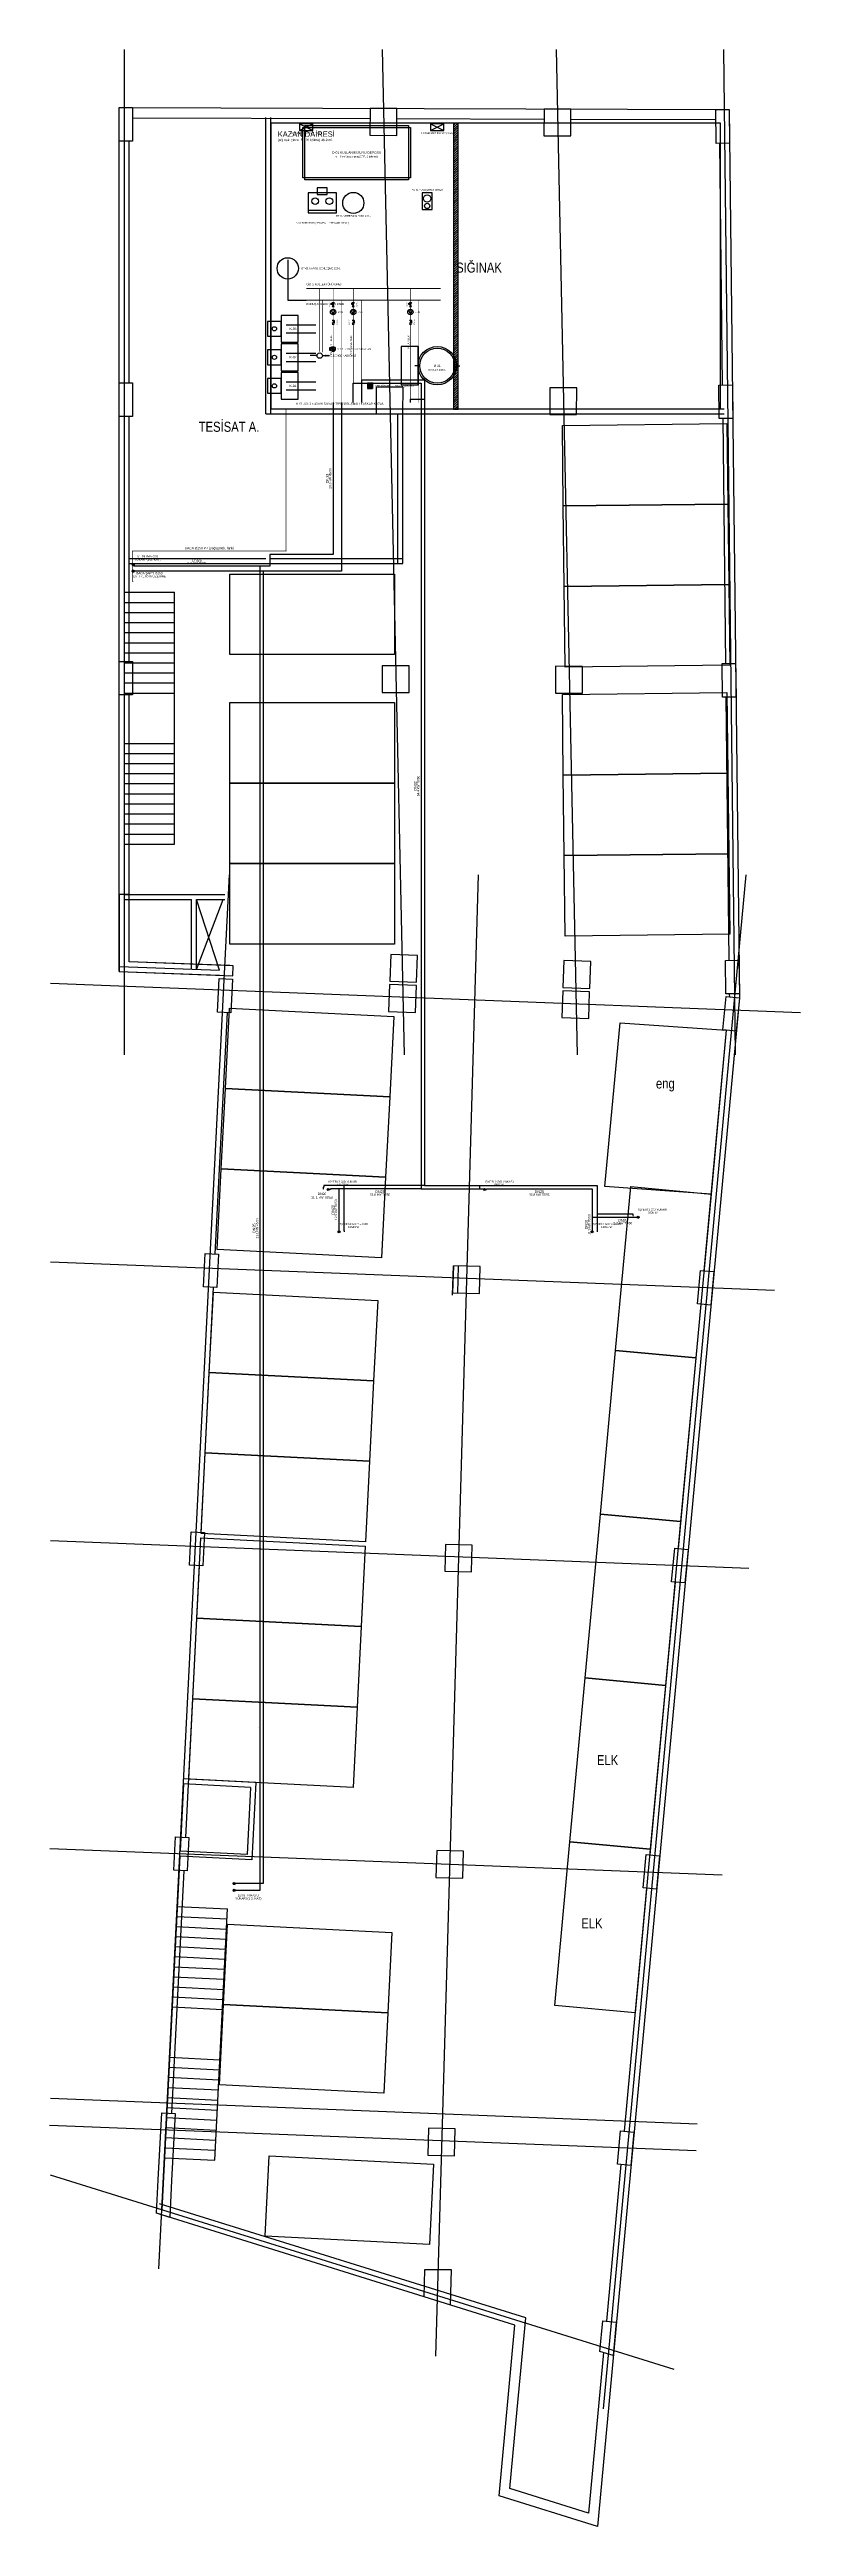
# Model space of a CAD drawing. Header units: centimetres. Extents: x 247996 to 314900, y -468471 to -440326.
# Drawn here: x 280542 to 282777, y -447705 to -440326 of the extents above; entities that cross this region are included whole.
import ezdxf
from ezdxf.enums import TextEntityAlignment as Align

# ---------------------------------------------------------------- set-up
doc = ezdxf.new("R2010")
doc.units = ezdxf.units.CM
doc.linetypes.add('ISITMA DONUS HATTI', pattern=[1.66, 1.57, -0.02, -0.07])
doc.linetypes.add('PIS', pattern=[2.625, 2.5, -0.09, -0.035])
for name, color, linetype in [('SCOTT-MIM-GUNCEL-BODRUM', 8, 'Continuous'), ('SCOTT-MTY-BACA', 8, 'Continuous'), ('SCOTT-MTY-CİHAZ', 135, 'Continuous'), ('SCOTT-MTY-MENFEZ', 7, 'Continuous'), ('SCOTT-MTY-PISSU-BORU', 6, 'PIS'), ('SCOTT-MTY-TES-SAFT', 8, 'Continuous'), ('SCOTT-MTY-VANA', 1, 'Continuous'), ('SCOTT-MTY-YANGIN-TARAMA', 8, 'Continuous')]:
    doc.layers.add(name, color=color, linetype=linetype)
for name, color, linetype, lineweight in [('SCOTT-MTY-ISITMA-CAP', 41, 'Continuous', 30), ('SCOTT-MTY-ISITMA-DONUS-BORU', 30, 'ISITMA DONUS HATTI', 30), ('SCOTT-MTY-ISITMA-GIDIS-BORU', 10, 'Continuous', 30), ('SCOTT-MTY-PISSU-CAP', 211, 'Continuous', 30)]:
    doc.layers.add(name, color=color, linetype=linetype, lineweight=lineweight)
doc.styles.add('CAP', font='wturkce.SHX', dxfattribs={"width": 0.65})
doc.styles.add('ROTAS', font='arial.ttf')

# ---------------------------------------------------------------- blocks, each defined once
blk = doc.blocks.new('T-YER-SUZGECI')
for p, q in [((-6, 4), (6, 4)), ((-6, 0), (6, 0)), ((-6, -4), (6, -4))]:
    blk.add_line(p, q)
blk.add_lwpolyline([(-8, -8), (8, -8), (8, 8), (-8, 8)], close=True)
blk = doc.blocks.new('T-MENFEZ')
for p, q in [((-20, -10), (20, 10)), ((-20, 10), (20, -10))]:
    blk.add_line(p, q)
blk.add_lwpolyline([(-20, -10), (20, -10), (20, 10), (-20, 10)], close=True)
blk = doc.blocks.new('T-POMPA')
blk.add_lwpolyline([(-5, -6), (7, 0), (-5, 6)], close=True)
blk.add_circle((0, 0), 8)
blk = doc.blocks.new('MTY-KURESEL VANA')
at = {"layer": 'SCOTT-MTY-VANA'}
for p, q in [((0, 0), (0, 8)), ((0, 8), (8, 8))]:
    blk.add_line(p, q, dxfattribs=at)
blk.add_lwpolyline([(-10, 5), (-10, -5), (10, 5), (10, -5), (-10, 5)], dxfattribs=at)
blk.add_attdef('CAP', (-1, -3), '', height=2.5, dxfattribs=at)
blk = doc.blocks.new('MTY-CEKVALF VANA')
at = {"layer": 'SCOTT-MTY-VANA'}
h = blk.add_hatch(color=256, dxfattribs=at)
edge = h.paths.add_edge_path()
edge.add_arc((-10, 5), 1.41, 180, 540, ccw=False)
for p, q in [((-10, -5), (-10, 5)), ((-10, 5), (10, -5)), ((-6, 5), (6, 5)), ((6, 5), (0, 7)), ((10, -5), (10, 5))]:
    blk.add_line(p, q, dxfattribs=at)
at = {"layer": 'SCOTT-MTY-VANA', "style": 'CAP', "width": 0.65}
blk.add_attdef('CAP', (5, -3), '', height=5, rotation=153.4349, dxfattribs=at)
blk = doc.blocks.new('T-KOLON-T')
blk.add_hatch(color=7).paths.add_polyline_path([(3, 0), (2.8, 1.1), (2.1, 2.1), (1.1, 2.8), (0, 3), (-1.1, 2.8), (-2.1, 2.1), (-2.8, 1.1), (-3, 0), (-2.8, -1.1), (-2.1, -2.1), (-1.1, -2.8), (0, -3), (1.1, -2.8), (2.1, -2.1), (2.8, -1.1)])
blk.add_circle((0, 0), 3)

msp = doc.modelspace()

# ---------------------------------------------------------------- hatches: boundary and pattern name
at = {"layer": 'SCOTT-MTY-YANGIN-TARAMA'}
h = msp.add_hatch(dxfattribs=at)
h.set_pattern_fill('ANSI31', scale=1.5, style=0)
h.paths.add_polyline_path([(281744, -441397), (281758, -441397), (281758, -440545), (281744, -440545)])

# ---------------------------------------------------------------- linework, layer by layer
at = {"layer": 'SCOTT-MIM-GUNCEL-BODRUM'}
for p, q in [((280763.7, -440326.1), (280763.6, -443320.8)), ((281532, -440326.1), (281597.8, -443320.8)), ((282050.2, -440326.1), (282112.7, -443320.8)), ((282548.4, -440326.3), (282582.7, -443321)), ((281185.8, -441411.5), (281185.8, -440528.2)), ((281200.8, -441411.5), (281200.8, -440528.3)), ((281200.8, -441396.5), (282550.3, -441396.5)), ((281185.8, -441411.5), (282550.4, -441411.5)), ((281578.8, -441857.1), (281578.8, -441411.8)), ((281593.8, -441857.1), (281593.8, -441411.8)), ((280778.9, -441841.9), (281185.8, -441841.9)), ((281200.8, -441841.9), (281593.8, -441842.1)), ((280778.9, -441856.9), (281200.8, -441856.9)), ((281200.8, -441856.9), (281593.8, -441857.1)), ((280763.9, -441943.1), (280913.9, -441943.1)), ((280763.9, -441973.1), (280913.9, -441973.1)), ((280913.9, -442693.1), (280913.9, -441943.1)), ((280763.9, -442003.1), (280913.9, -442003.1)), ((280763.9, -442033.1), (280913.9, -442033.1)), ((280763.9, -442063.1), (280913.9, -442063.1)), ((280763.9, -442093.1), (280913.9, -442093.1)), ((280763.9, -442093.1), (280913.9, -442093.1)), ((280763.9, -442123.1), (280913.9, -442123.1)), ((280763.9, -442153.1), (280913.9, -442153.1)), ((280763.9, -442183.1), (280913.9, -442183.1)), ((280763.9, -442213.1), (280913.9, -442213.1)), ((280763.9, -442243.1), (280913.9, -442243.1)), ((280763.9, -442393.1), (280913.9, -442393.1)), ((280763.9, -442423.1), (280913.9, -442423.1)), ((280763.9, -442453.1), (280913.9, -442453.1)), ((280763.9, -442483.1), (280913.9, -442483.1)), ((280763.9, -442513.1), (280913.9, -442513.1)), ((280763.9, -442543.1), (280913.9, -442543.1)), ((280763.9, -442543.1), (280913.9, -442543.1)), ((280763.9, -442573.1), (280913.9, -442573.1)), ((280763.9, -442603.1), (280913.9, -442603.1)), ((280763.9, -442633.1), (280913.9, -442633.1)), ((280763.9, -442663.1), (280913.9, -442663.1)), ((280763.9, -442693.1), (280913.9, -442693.1)), ((280866.5, -446937.7), (281077.2, -442784.9)), ((281817.6, -442784.9), (281691.2, -447197.8)), ((282614.7, -442784.9), (282190, -447355.1)), ((280763.9, -442843.1), (281063.9, -442843.1)), ((280763.9, -442858.1), (280963.9, -442858.1)), ((280963.9, -443065.7), (280963.9, -442858.1)), ((280978.9, -443066.3), (280978.9, -442858.1)), ((280978.9, -442858.1), (281063.9, -442858.1)), ((280978.9, -443066.3), (281058.8, -442858.1)), ((281048.1, -443068.8), (280978.9, -442858.1)), ((281074.3, -442843.1), (281074.6, -442843.1)), ((280544.8, -443107), (282777.4, -443194.7)), ((280748.9, -443073), (281047.3, -443083.7)), ((280749.5, -443058), (281048.1, -443068.8)), ((280544.8, -443937.6), (282700.5, -444022.3)), ((281741.7, -444037.2), (281744.2, -443949.7)), ((281756.9, -444030.1), (281759.2, -443950.1)), ((280544.8, -444768.2), (282623.6, -444850)), ((281164.1, -445324.3), (281164.1, -445324.3)), ((280940.2, -445493.2), (280930.1, -445692.9)), ((281140, -445503.3), (280940.2, -445493.2)), ((281155.7, -445489.1), (280941, -445478.2)), ((281140, -445503.3), (281129.8, -445703)), ((281155.7, -445489.1), (281144.1, -445718.8)), ((280542.3, -445685.6), (282544.2, -445764.3)), ((280929.3, -445707.9), (280875.9, -446761.4)), ((281144.1, -445718.8), (280929.3, -445707.9)), ((281129.8, -445703), (280930.1, -445692.9)), ((280920.2, -445887.7), (281070, -445895.3)), ((280921.7, -445857.7), (281071.5, -445865.3)), ((281033.6, -446614.3), (281071.5, -445865.3)), ((280915.7, -445977.5), (281065.5, -445985.1)), ((280917.2, -445947.6), (281067, -445955.2)), ((280918.7, -445917.6), (281068.5, -445925.2)), ((280912.6, -446037.5), (281062.4, -446045.1)), ((280914.1, -446007.5), (281063.9, -446015.1)), ((280914.1, -446007.5), (281063.9, -446015.1)), ((280908.1, -446127.4), (281057.9, -446134.9)), ((280909.6, -446097.4), (281059.4, -446105)), ((280911.1, -446067.4), (281060.9, -446075)), ((280906.5, -446157.3), (281056.4, -446164.9)), ((280897.4, -446337.1), (281047.2, -446344.7)), ((280898.9, -446307.1), (281048.8, -446314.7)), ((280892.9, -446427), (281042.7, -446434.6)), ((280894.4, -446397), (281044.2, -446404.6)), ((280895.9, -446367), (281045.7, -446374.6)), ((280544.8, -446429.5), (282469.8, -446505.2)), ((280889.8, -446486.9), (281039.6, -446494.5)), ((280891.4, -446456.9), (281041.2, -446464.5)), ((280891.4, -446456.9), (281041.2, -446464.5)), ((280541.6, -446509.5), (282466.7, -446585.1)), ((280886.8, -446546.8), (281036.6, -446554.4)), ((280888.3, -446516.9), (281038.1, -446524.4)), ((280883.8, -446606.7), (281033.6, -446614.3)), ((280885.3, -446576.8), (281035.1, -446584.4)), ((282401.8, -447237.2), (280544.8, -446658.2))]:
    msp.add_line(p, q, dxfattribs=at)
for points in [[(280748.6, -440499), (282565.4, -440505.1), (282595.9, -443150.8), (282172.9, -447705.1), (281880.1, -447613.8), (281927.3, -447105), (280860, -446772.2)], [(280748.7, -443072.9), (280748.6, -440499)], [(280748.6, -440499), (280788.6, -440499), (280788.6, -440599), (280748.6, -440599), (280748.6, -440499)], [(281495.9, -440501.6), (281495.6, -440581.6), (281575.6, -440581.9), (281575.9, -440501.9), (281495.9, -440501.6)], [(282013.9, -440503.4), (282013.6, -440583.4), (282093.6, -440583.6), (282093.9, -440503.6), (282013.9, -440503.4)], [(282525.4, -440505.7), (282565.4, -440505.2), (282566.6, -440605.2), (282526.6, -440605.7), (282525.4, -440505.7)], [(280788.6, -440529.1), (281495.8, -440531.5)], [(281200.8, -441396.5), (282539.7, -441396.5), (282539.7, -440545.1), (281200.8, -440545.1), (281200.8, -441396.5)], [(281575.8, -440531.8), (282013.8, -440533.3)], [(282093.8, -440533.5), (282525.7, -440535)], [(280778.6, -441319), (280778.6, -440599)], [(282536.6, -440605.6), (282544.8, -441325.6)], [(280748.6, -441319), (280788.6, -441319), (280788.6, -441419), (280748.6, -441419), (280748.6, -441319)], [(281514.1, -441331.5), (281513.8, -441411.5), (281593.8, -441411.8), (281594.1, -441331.8), (281514.1, -441331.5)], [(282031.2, -441333.4), (282030.9, -441413.4), (282110.9, -441413.7), (282111.2, -441333.7), (282031.2, -441333.4)], [(282534.8, -441325.7), (282574.8, -441325.3), (282575.9, -441425.3), (282535.9, -441425.7), (282534.8, -441325.7)], [(280778.7, -442148.9), (280778.6, -441419)], [(282558.5, -441440.2), (282561.3, -441680.2), (282071.3, -441685.8), (282068.6, -441445.9), (282558.5, -441440.2)], [(282546, -441425.6), (282554.4, -442155.5)], [(282561.3, -441680.2), (282564, -441920.2), (282074.1, -441925.8), (282071.3, -441685.8), (282561.3, -441680.2)], [(281568.9, -441888.8), (281568.9, -442128.8), (281078.9, -442128.8), (281078.9, -441888.8), (281568.9, -441888.8)], [(282564, -441920.2), (282566.8, -442160.2), (282076.8, -442165.8), (282074.1, -441925.8), (282564, -441920.2)], [(280748.6, -442148.9), (280788.6, -442148.9), (280788.6, -442248.9), (280748.6, -442248.9), (280748.6, -442148.9)], [(281532.3, -442161.6), (281532, -442241.6), (281612, -442241.9), (281612.3, -442161.9), (281532.3, -442161.6)], [(282048.6, -442163.4), (282048.3, -442243.4), (282128.3, -442243.6), (282128.6, -442163.6), (282048.6, -442163.4)], [(282544.5, -442155.6), (282584.5, -442155.2), (282585.6, -442255.2), (282545.6, -442255.6), (282544.5, -442155.6)], [(281078.6, -443055.1), (281078.7, -443054.7), (280778.7, -443043.9), (280778.7, -442248.9)], [(281568.9, -442271.4), (281568.9, -442511.4), (281078.9, -442511.4), (281078.9, -442271.4), (281568.9, -442271.4)], [(282558.5, -442241.8), (282561.3, -442481.7), (282071.3, -442487.4), (282068.6, -442247.4), (282558.5, -442241.8)], [(282555.5, -442255.5), (282564.6, -443039.4)], [(281568.9, -442511.4), (281568.9, -442751.4), (281078.9, -442751.4), (281078.9, -442511.4), (281568.9, -442511.4)], [(282561.3, -442481.7), (282564, -442721.7), (282074.1, -442727.4), (282071.3, -442487.4), (282561.3, -442481.7)], [(282564, -442721.7), (282566.8, -442961.7), (282076.8, -442967.4), (282074.1, -442727.4), (282564, -442721.7)], [(281568.9, -442751.4), (281568.9, -442991.4), (281078.9, -442991.4), (281078.9, -442751.4), (281568.9, -442751.4)], [(281088.5, -443055.4), (280778.6, -443044), (280778.6, -442843.1), (280748.6, -442843.1), (280748.6, -443072.9), (281087, -443085.4), (281088.5, -443055.4)], [(281557.4, -443021.8), (281554.5, -443101.8), (281634.5, -443104.6), (281637.4, -443024.7), (281557.4, -443021.8)], [(281046.5, -443093.6), (281086.5, -443095.6), (281081.4, -443195.5), (281041.5, -443193.5), (281046.5, -443093.6)], [(282073, -443040.3), (282070.1, -443120.2), (282150.1, -443123.1), (282152.9, -443043.1), (282073, -443040.3)], [(282554.4, -443039.5), (282594.4, -443039), (282595.6, -443139), (282555.6, -443139.5), (282554.4, -443039.5)], [(281554.2, -443111.8), (281551.3, -443191.7), (281631.3, -443194.6), (281634.1, -443114.6), (281554.2, -443111.8)], [(282069.8, -443130.2), (282066.9, -443210.2), (282146.9, -443213), (282149.7, -443133.1), (282069.8, -443130.2)], [(282555.9, -443147.3), (282595.7, -443151), (282586.5, -443250.5), (282546.6, -443246.8), (282555.9, -443147.3)], [(282565.7, -443139.4), (282565.8, -443149.6)], [(281035.1, -443914.2), (281071.6, -443195)], [(281566.6, -443206.4), (281554.5, -443446.1), (281065.1, -443421.3), (281077.3, -443181.6), (281566.6, -443206.4)], [(282240.6, -443225.6), (282556.7, -443247.8), (282511.4, -443735.7), (282195.3, -443713.5), (282240.6, -443225.6)], [(282556.7, -443247.8), (282490.2, -443964.2)], [(281554.5, -443446.1), (281542.4, -443685.8), (281053, -443661), (281065.1, -443421.3), (281554.5, -443446.1)], [(281542.4, -443685.8), (281530.2, -443925.5), (281040.9, -443900.7), (281053, -443661), (281542.4, -443685.8)], [(282272.4, -443713.5), (282511.4, -443735.7), (282466.1, -444223.6), (282227.1, -444201.4), (282272.4, -443713.5)], [(281005, -443912.6), (281044.9, -443914.7), (281039.9, -444014.5), (280999.9, -444012.5), (281005, -443912.6)], [(281744.2, -443949.7), (281741.9, -444029.6), (281821.9, -444031.9), (281824.2, -443952), (281744.2, -443949.7)], [(282480.1, -443963.2), (282519.9, -443966.9), (282510.6, -444066.5), (282470.8, -444062.8), (282480.1, -443963.2)], [(280993.1, -444743.2), (281030.1, -444014)], [(281518.8, -444052.4), (281506.6, -444292.1), (281017.2, -444267.3), (281029.4, -444027.6), (281518.8, -444052.4)], [(282480.9, -444063.7), (282413.3, -444791.9)], [(282227.1, -444201.4), (282466.1, -444223.6), (282420.8, -444711.5), (282181.8, -444689.3), (282227.1, -444201.4)], [(281506.6, -444292.1), (281494.5, -444531.8), (281005.1, -444507), (281017.2, -444267.3), (281506.6, -444292.1)], [(281494.5, -444531.8), (281482.3, -444771.4), (280993, -444746.7), (281005.1, -444507), (281494.5, -444531.8)], [(282181.8, -444689.3), (282420.8, -444711.5), (282375.5, -445199.4), (282136.5, -445177.2), (282181.8, -444689.3)], [(280963, -444741.7), (281002.9, -444743.7), (280997.8, -444843.6), (280957.9, -444841.5), (280963, -444741.7)], [(281481.7, -444784.6), (281469.5, -445024.3), (280980.2, -444999.6), (280992.3, -444759.9), (281481.7, -444784.6)], [(281720.4, -444779.3), (281718.1, -444859.3), (281798.1, -444861.6), (281800.4, -444781.6), (281720.4, -444779.3)], [(282403.1, -444791), (282443, -444794.7), (282433.7, -444894.3), (282393.9, -444890.6), (282403.1, -444791)], [(280947.1, -445651.9), (280988.1, -444843.1)], [(282404.1, -444891.5), (282328.6, -445704.3)], [(281469.5, -445024.3), (281457.4, -445264), (280968, -445239.2), (280980.2, -444999.6), (281469.5, -445024.3)], [(281457.4, -445264), (281445.3, -445503.7), (280955.9, -445478.9), (280968, -445239.2), (281457.4, -445264)], [(282136.5, -445177.2), (282375.5, -445199.4), (282330.2, -445687.3), (282091.2, -445665.1), (282136.5, -445177.2)], [(280916.8, -445650.3), (280956.7, -445652.4), (280951.6, -445752.2), (280911.7, -445750.2), (280916.8, -445650.3)], [(282091.2, -445665.1), (282330.2, -445687.3), (282284.9, -446175.2), (282045.9, -446153), (282091.2, -445665.1)], [(280905.5, -446474.1), (280942.1, -445751.7)], [(281694.3, -445691.3), (281692, -445771.3), (281772, -445773.6), (281774.3, -445693.6), (281694.3, -445691.3)], [(282318.2, -445703.4), (282358, -445707.1), (282348.8, -445806.6), (282309, -445802.9), (282318.2, -445703.4)], [(282319.3, -445803.9), (282252.2, -446527.3)], [(281560.9, -445935.2), (281548.8, -446174.9), (281059.4, -446150.1), (281071.5, -445910.4), (281560.9, -445935.2)], [(281548.8, -446174.9), (281536.6, -446414.6), (281047.3, -446389.8), (281059.4, -446150.1), (281548.8, -446174.9)], [(280865.1, -446672.3), (280876, -446472.6)], [(280876, -446472.6), (280916, -446474.6), (280905, -446674.4)], [(281669.8, -446518.6), (281667.5, -446598.6), (281747.4, -446600.9), (281749.7, -446520.9), (281669.8, -446518.6)], [(282241.7, -446526.3), (282281.6, -446530), (282272.3, -446629.6), (282232.5, -446625.9), (282241.7, -446526.3)], [(281684.8, -446625.6), (281672.7, -446865.3), (281183.3, -446840.5), (281195.5, -446600.9), (281684.8, -446625.6)], [(281198.4, -446622.3), (281198.4, -446622.3)], [(282242.9, -446626.9), (282199.5, -447093.8)], [(280905, -446674.3), (280899.4, -446784.5), (280860, -446772.2), (280865.1, -446672.3)], [(280879.9, -446673), (280879.9, -446673)], [(280879.9, -446673.1), (280879.9, -446673.1)], [(282190.9, -447187.2), (282146.5, -447665.4), (281912.2, -447592.4), (281931.1, -447388.8), (281959.5, -447083.6), (280869, -446743.5)], [(281658.5, -446940.5), (281656.2, -447020.4), (281735.6, -447045.2), (281738.6, -446940.5), (281658.5, -446940.5)], [(282189.1, -447092.9), (282228.9, -447096.6), (282219.7, -447196.1), (282180.6, -447184), (282189.1, -447092.9)]]:
    msp.add_lwpolyline(points, dxfattribs=at)
at = {"layer": 'SCOTT-MTY-BACA', "const_width": 2}
msp.add_lwpolyline([(281246, -441397), (281246, -441820), (281248, -441820), (280788, -441820), (280788, -441910), (280791, -441910)], dxfattribs=at)
at = {"layer": 'SCOTT-MTY-CİHAZ'}
for p, q in [((281311.2, -440805), (281395.8, -440805)), ((281338, -441238), (281318, -441238)), ((281354, -441238), (281374, -441238)), ((281638.8, -441268), (281628.8, -441268)), ((281753.2, -441268), (281763.2, -441268))]:
    msp.add_line(p, q, dxfattribs=at)
for points in [[(281296, -440558), (281616, -440558), (281616, -440708), (281296, -440708)], [(281302, -440552), (281610, -440552), (281610, -440714), (281302, -440714)], [(281744, -441397), (281758, -441397), (281758, -440545), (281744, -440545)], [(281338.5, -440758), (281368.5, -440758), (281368.5, -440738), (281338.5, -440738)], [(281311.2, -440813), (281395.8, -440813), (281395.8, -440753), (281311.2, -440753)], [(281651, -440803), (281681, -440803), (281681, -440753), (281651, -440753)], [(281191, -441136), (281191, -441180), (281231.5, -441180), (281231.5, -441136)], [(281231.5, -441118), (281231.5, -441198), (281281.5, -441198), (281281.5, -441118)], [(281191, -441221), (281191, -441265), (281231.5, -441265), (281231.5, -441221)], [(281231.5, -441203), (281231.5, -441283), (281281.5, -441283), (281281.5, -441203)], [(281588.8, -441325.2), (281638.8, -441325.2), (281638.8, -441210.8), (281588.8, -441210.8)], [(281191, -441306), (281191, -441350), (281231.5, -441350), (281231.5, -441306)], [(281231.5, -441288), (281231.5, -441368), (281281.5, -441368), (281281.5, -441288)]]:
    msp.add_lwpolyline(points, close=True, dxfattribs=at)
for centre, radius in [((281332.3, -440778), 10), ((281374.7, -440778), 10), ((281446, -440783), 31.5), ((281666, -440770), 11), ((281666, -440792), 8), ((281251, -440978), 31.7), ((281211.2, -441158), 6.25), ((281211.2, -441243), 6.25), ((281346, -441238), 8), ((281696, -441268), 57.2), ((281696, -441268), 52.2), ((281211.2, -441328), 6.25)]:
    msp.add_circle(centre, radius, dxfattribs=at)
at = {"layer": 'SCOTT-MTY-ISITMA-DONUS-BORU'}
for points in [[(281251, -440953), (281251, -441073), (281306, -441073)], [(281246, -441170), (281334, -441170)], [(281246, -441255), (281334, -441255)], [(281471, -441378), (281471, -441310), (281658, -441310), (281658, -443710)], [(281411, -441378), (281411, -441880), (281178, -441880)], [(281246, -441340), (281334, -441340)], [(281178, -441880), (280791, -441880)], [(281178, -441880), (281178, -445790), (281091, -445790)], [(281418, -443710), (281358, -443710), (281358, -443715), (281356, -443715), (281356, -443722)], [(281658, -443710), (281418, -443710)], [(281418, -443710), (281418, -443845), (281418.5, -443845), (281418.5, -443848)], [(281658, -443710), (281822, -443710)], [(281822, -443710), (281822, -443722)], [(281822, -443710), (282172, -443710), (282172, -443795)], [(282172, -443795), (282278, -443795), (282278, -443799.8), (282279.9, -443799.8)], [(282172, -443795), (282172, -443848)]]:
    msp.add_lwpolyline(points, dxfattribs=at)
for points, const_width in [([(281306, -441073), (281706, -441073)], 3), ([(281354, -441228), (281354, -441073)], 2), ([(281411, -441073), (281411, -441378)], 1.5), ([(281471, -441073), (281471, -441378)], 1.5), ([(281641, -441073), (281641, -441378)], 1.5)]:
    msp.add_lwpolyline(points, dxfattribs=dict(at, const_width=const_width))
at = {"layer": 'SCOTT-MTY-ISITMA-GIDIS-BORU'}
for points, const_width in [([(281306, -441038), (281706, -441038)], 3), ([(281346, -441226), (281346, -441038)], 2), ([(281386, -441038), (281386, -441378)], 1.5), ([(281446, -441038), (281446, -441378)], 1.5), ([(281616, -441038), (281616, -441378)], 1.5)]:
    msp.add_lwpolyline(points, dxfattribs=dict(at, const_width=const_width))
for points in [[(281246, -441146), (281334, -441146)], [(281246, -441231), (281334, -441231)], [(281246, -441316), (281334, -441316)], [(281446, -441378), (281446, -441320), (281648, -441320), (281648, -443720)], [(281386, -441378), (281386, -441830), (281198, -441830), (281198, -441865), (281168, -441865)], [(281616, -441378), (281616, -441368), (281656, -441368)], [(281168, -441865), (280793, -441865), (280793, -441860), (280791, -441860)], [(281168, -441865), (281168, -445810), (281091, -445810)], [(281403, -443720), (281378, -443720), (281378, -443722), (281371, -443722)], [(281648, -443720), (281403, -443720)], [(281403, -443720), (281403, -443845), (281403.5, -443845), (281403.5, -443848)], [(281648, -443720), (281833, -443720), (281833, -443722), (281843, -443722), (281843, -443720), (282157, -443720), (282157, -443805)], [(282157, -443805), (282288, -443805), (282294, -443805)], [(282157, -443805), (282157, -443848)]]:
    msp.add_lwpolyline(points, dxfattribs=at)
at = {"layer": 'SCOTT-MTY-VANA'}
for points in [[(281380.4, -441221.2), (281380.4, -441214.8), (281375.6, -441214.8), (281375.6, -441221.2)], [(281390, -441224.4), (281382, -441211.6), (281390, -441211.6), (281382, -441224.4)], [(281386, -441218), (281393.2, -441222), (281393.2, -441214)]]:
    msp.add_lwpolyline(points, close=True, dxfattribs=at)
msp.add_lwpolyline([(281386, -441218), (281380.4, -441218)], dxfattribs=at)

# ---------------------------------------------------------------- block references
at = {"layer": 'SCOTT-MTY-CİHAZ', "rotation": -90}
for p in [(281386, -441108), (281446, -441108), (281616, -441108)]:
    msp.add_blockref('T-POMPA', p, dxfattribs=at)
at = {"layer": 'SCOTT-MTY-ISITMA-DONUS-BORU'}
for p in [(280791, -441880), (281091, -445790)]:
    msp.add_blockref('T-KOLON-T', p, dxfattribs=at)
at = {"layer": 'SCOTT-MTY-ISITMA-GIDIS-BORU'}
for p in [(280791, -441860), (281371, -443722), (281837, -443722), (281403.5, -443848), (282157, -443848), (282294, -443805), (281091, -445810)]:
    msp.add_blockref('T-KOLON-T', p, dxfattribs=at)
at = {"layer": 'SCOTT-MTY-MENFEZ'}
for p in [(281306, -440557), (281696, -440557)]:
    msp.add_blockref('T-MENFEZ', p, dxfattribs=at)
at = {"layer": 'SCOTT-MTY-PISSU-BORU'}
msp.add_blockref('T-YER-SUZGECI', (281496, -441328), dxfattribs=at)
at = {"layer": 'SCOTT-MTY-VANA', "xscale": 0.6, "yscale": 0.6, "rotation": 90}
for p in [(281386, -441086), (281446, -441086), (281616, -441086)]:
    msp.add_blockref('MTY-KURESEL VANA', p, dxfattribs=at).add_auto_attribs({'CAP': 'DN40'})
at = {"layer": 'SCOTT-MTY-VANA'}
ref = msp.add_blockref('MTY-CEKVALF VANA', (281386, -441138), dxfattribs=dict(at, xscale=0.6, yscale=0.6, rotation=-90))
ref.add_attrib('CAP', 'DN40', (281384.4, -441141.2), dxfattribs={"height": 3, "rotation": 63.43495, "style": 'CAP'})
ref = msp.add_blockref('MTY-CEKVALF VANA', (281446, -441138), dxfattribs=dict(at, xscale=0.6, yscale=0.6, rotation=-90))
ref.add_attrib('CAP', 'DN40', (281444.4, -441141.2), dxfattribs={"height": 3, "rotation": 63.43495, "style": 'CAP'})
ref = msp.add_blockref('MTY-CEKVALF VANA', (281616, -441138), dxfattribs=dict(at, xscale=0.6, yscale=0.6, rotation=-90))
ref.add_attrib('CAP', 'DN40', (281614.4, -441141.2), dxfattribs={"height": 3, "rotation": 63.43495, "style": 'CAP'})

# ---------------------------------------------------------------- texts
at = {"layer": 'SCOTT-MIM-GUNCEL-BODRUM', "style": 'ROTAS', "width": 0.8}
for s, p in [('SIĞINAK', (281752.4, -440999.7)), ('TESİSAT A.', (280985.6, -441473.9)), ('eng', (282347.2, -443430.2)), ('ELK', (282171.6, -445446)), ('ELK', (282124.8, -445932.1))]:
    msp.add_text(s, height=30, dxfattribs=at).set_placement(p, align=Align.BOTTOM_LEFT)
at = {"layer": 'SCOTT-MTY-BACA', "style": 'ROTAS', "width": 0.8}
for s, height, p in [('BACA Ø250 PP (yoğuşmalı, fanlı)', 7, (281018, -441811.2)), ('ÇATI +1,00 m ÜZERİNE', 6.5, (280838.9, -441895.3)), ('BACA ŞAFTI Ø250', 6.5, (280838.9, -441885.9))]:
    msp.add_text(s, height=height, dxfattribs=at).set_placement(p, align=Align.MIDDLE_CENTER)
at = {"layer": 'SCOTT-MTY-CİHAZ', "style": 'ROTAS', "width": 0.8}
for s, height, p in [('(sığınak içinde, EI120 bölme) 46.9 m²', 7, (281221, -440592)), ('KAZAN DAİRESİ', 16, (281221, -440570)), ('K-01..03: 3 x 45 kW DUVAR TİPİ YOĞUŞMALI KASKAD KAZAN', 6.5, (281276, -441378))]:
    msp.add_text(s, height=height, dxfattribs=at).set_placement(p, align=Align.TOP_LEFT)
for s, height, p in [('D-01 KULLANIM SUYU DEPOSU', 7, (281456, -440633)), ('V = 6 m³ (paslanmaz/CTP, 2 bölmeli)', 5.5, (281456, -440645)), ('BOYLER 1000 L', 5, (281696, -441280)), ('B-01', 7, (281696, -441268))]:
    msp.add_text(s, height=height, dxfattribs=at).set_placement(p, align=Align.MIDDLE_CENTER)
msp.add_text('YC-01 YUMUŞATMA CİHAZI', height=5, dxfattribs=at).set_placement((281666, -440748), align=Align.BOTTOM_CENTER)
for s, p in [('MT-01 MEMBRANLI TANK 100 L', (281446, -440819)), ('H-01 HİDROFOR (2 POMPALI, FREKANS KONV.)', (281353.5, -440840))]:
    msp.add_text(s, height=5, dxfattribs=at).set_placement(p, align=Align.TOP_CENTER)
for s, height, p in [('GT-01 KAPALI GENLEŞME 150 L', 5.5, (281291, -440978)), ('P-01', 5, (281400, -441108)), ('P-02', 5, (281460, -441108)), ('P-03', 5, (281630, -441108)), ('K-03', 7, (281256, -441158)), ('K-02', 7, (281256, -441243)), ('DK-01 DENGE KABI DN65', 5.5, (281362, -441238)), ('3YV-01 3 YOLLU KARIŞIM VANASI', 4.5, (281398, -441218)), ('K-01', 7, (281256, -441328))]:
    msp.add_text(s, height=height, dxfattribs=at).set_placement(p, align=Align.MIDDLE_LEFT)
for s, p in [('P1 OFİS Y.I. 45/35', (281380, -441178)), ('P2 DÜKKÂN 70/50', (281440, -441178)), ('P3 BOYLER', (281610, -441178))]:
    msp.add_text(s, height=5, rotation=90, dxfattribs=at).set_placement(p, align=Align.MIDDLE_RIGHT)
at = {"layer": 'SCOTT-MTY-ISITMA-CAP', "style": 'ROTAS', "width": 0.8}
msp.add_text('GİDİŞ KOLLEKTÖRÜ DN80', height=6, dxfattribs=at).set_placement((281306, -441030), align=Align.BOTTOM_LEFT)
msp.add_text('DÖNÜŞ KOLLEKTÖRÜ DN80', height=6, dxfattribs=at).set_placement((281306, -441081), align=Align.TOP_LEFT)
for s, height, p in [('DN32', 8, (281368.6, -441604)), ('20.6 kW 45/35', 6.8, (281377.4, -441604)), ('DN32', 8, (281630.6, -442520)), ('54.4 kW 70/50', 6.8, (281639.4, -442520)), ('DN20', 8, (281385.6, -443782.5)), ('12.5 kW 70/50', 6.8, (281394.4, -443782.5)), ('DN25', 8, (281150.6, -443837.5)), ('11.1 kW 45/35', 6.8, (281159.4, -443837.5)), ('DN20', 8, (282139.6, -443826.5)), ('11.9 kW 70/50', 6.8, (282148.4, -443826.5))]:
    msp.add_text(s, height=height, rotation=90, dxfattribs=at).set_placement(p, align=Align.MIDDLE_CENTER)
for s, height, p in [('9.6 kW 45/35', 6.8, (280980.5, -441856.4)), ('DN25', 8, (280980.5, -441847.6)), ('İŞYERİ 3 G/D YUKARI', 6, (281414.4, -443699)), ('İŞYERİ 2 G/D YUKARI', 6, (281880.4, -443699)), ('11.1 kW 70/50', 7.2, (281352.8, -443745.7)), ('DN20', 7.2, (281352.8, -443735.2)), ('11107 W', 6, (281414.4, -443707.7)), ('23.6 kW 70/50', 6.8, (281525.5, -443737.4)), ('DN25', 8, (281525.5, -443728.6)), ('9655 W', 6, (281880.4, -443707.7)), ('30.8 kW 70/50', 6.8, (282000, -443737.4)), ('DN25', 8, (282000, -443728.6)), ('İŞYERİ 4 G/D YUKARI', 6, (281446.9, -443825)), ('12541 W', 6, (281446.9, -443833.7)), ('İŞYERİ 5 G/D YUKARI', 6, (282200.4, -443825)), ('11904 W', 6, (282200.4, -443833.7)), ('9.2 kW 70/50', 6.8, (282248.7, -443822.4)), ('DN20', 8, (282248.7, -443813.6)), ('İŞYERİ 1 G/D YUKARI', 6, (282337.4, -443782)), ('9230 W', 6, (282337.4, -443790.7))]:
    msp.add_text(s, height=height, dxfattribs=at).set_placement(p, align=Align.MIDDLE_CENTER)
at = {"layer": 'SCOTT-MTY-MENFEZ', "style": 'ROTAS', "width": 0.8}
for s, p in [('ALT MENFEZ 675 cm² (+0,30)', (281306, -440573)), ('ÜST MENFEZ 338 cm² (tavan)', (281696, -440573))]:
    msp.add_text(s, height=5, dxfattribs=at).set_placement(p, align=Align.TOP_CENTER)
at = {"layer": 'SCOTT-MTY-PISSU-CAP', "style": 'ROTAS', "width": 0.8}
msp.add_text('YER SÜZGECİ → POMPA ÇUKURU', height=5, dxfattribs=at).set_placement((281511, -441328), align=Align.MIDDLE_LEFT)
at = {"layer": 'SCOTT-MTY-TES-SAFT', "style": 'ROTAS', "width": 0.8}
for s, p in [('YUKARI (1-2. KAT)', (280833.4, -441845.3)), ('Ş1 ISITMA G/D', (280833.4, -441835.9)), ('YUKARI (1-2. KAT)', (281133.4, -445834.1)), ('Ş2 ISITMA G/D', (281133.4, -445824.7))]:
    msp.add_text(s, height=6.5, dxfattribs=at).set_placement(p, align=Align.MIDDLE_CENTER)
at = {"layer": 'SCOTT-MTY-VANA', "style": 'ROTAS', "width": 0.8}
for s, rotation, p in [('V-27', -90, (281374.6, -441086)), ('V-28', -90, (281457.4, -441086)), ('V-29', -90, (281604.6, -441086)), ('CV-03', -270, (281397.4, -441138)), ('CV-04', -270, (281434.6, -441138)), ('CV-05', -270, (281627.4, -441138))]:
    msp.add_text(s, height=4, rotation=rotation, dxfattribs=at).set_placement(p, align=Align.MIDDLE_CENTER)
msp.add_text('M', height=2.8, dxfattribs=at).set_placement((281378, -441218), align=Align.MIDDLE_CENTER)

doc.saveas('drawing.dxf')
